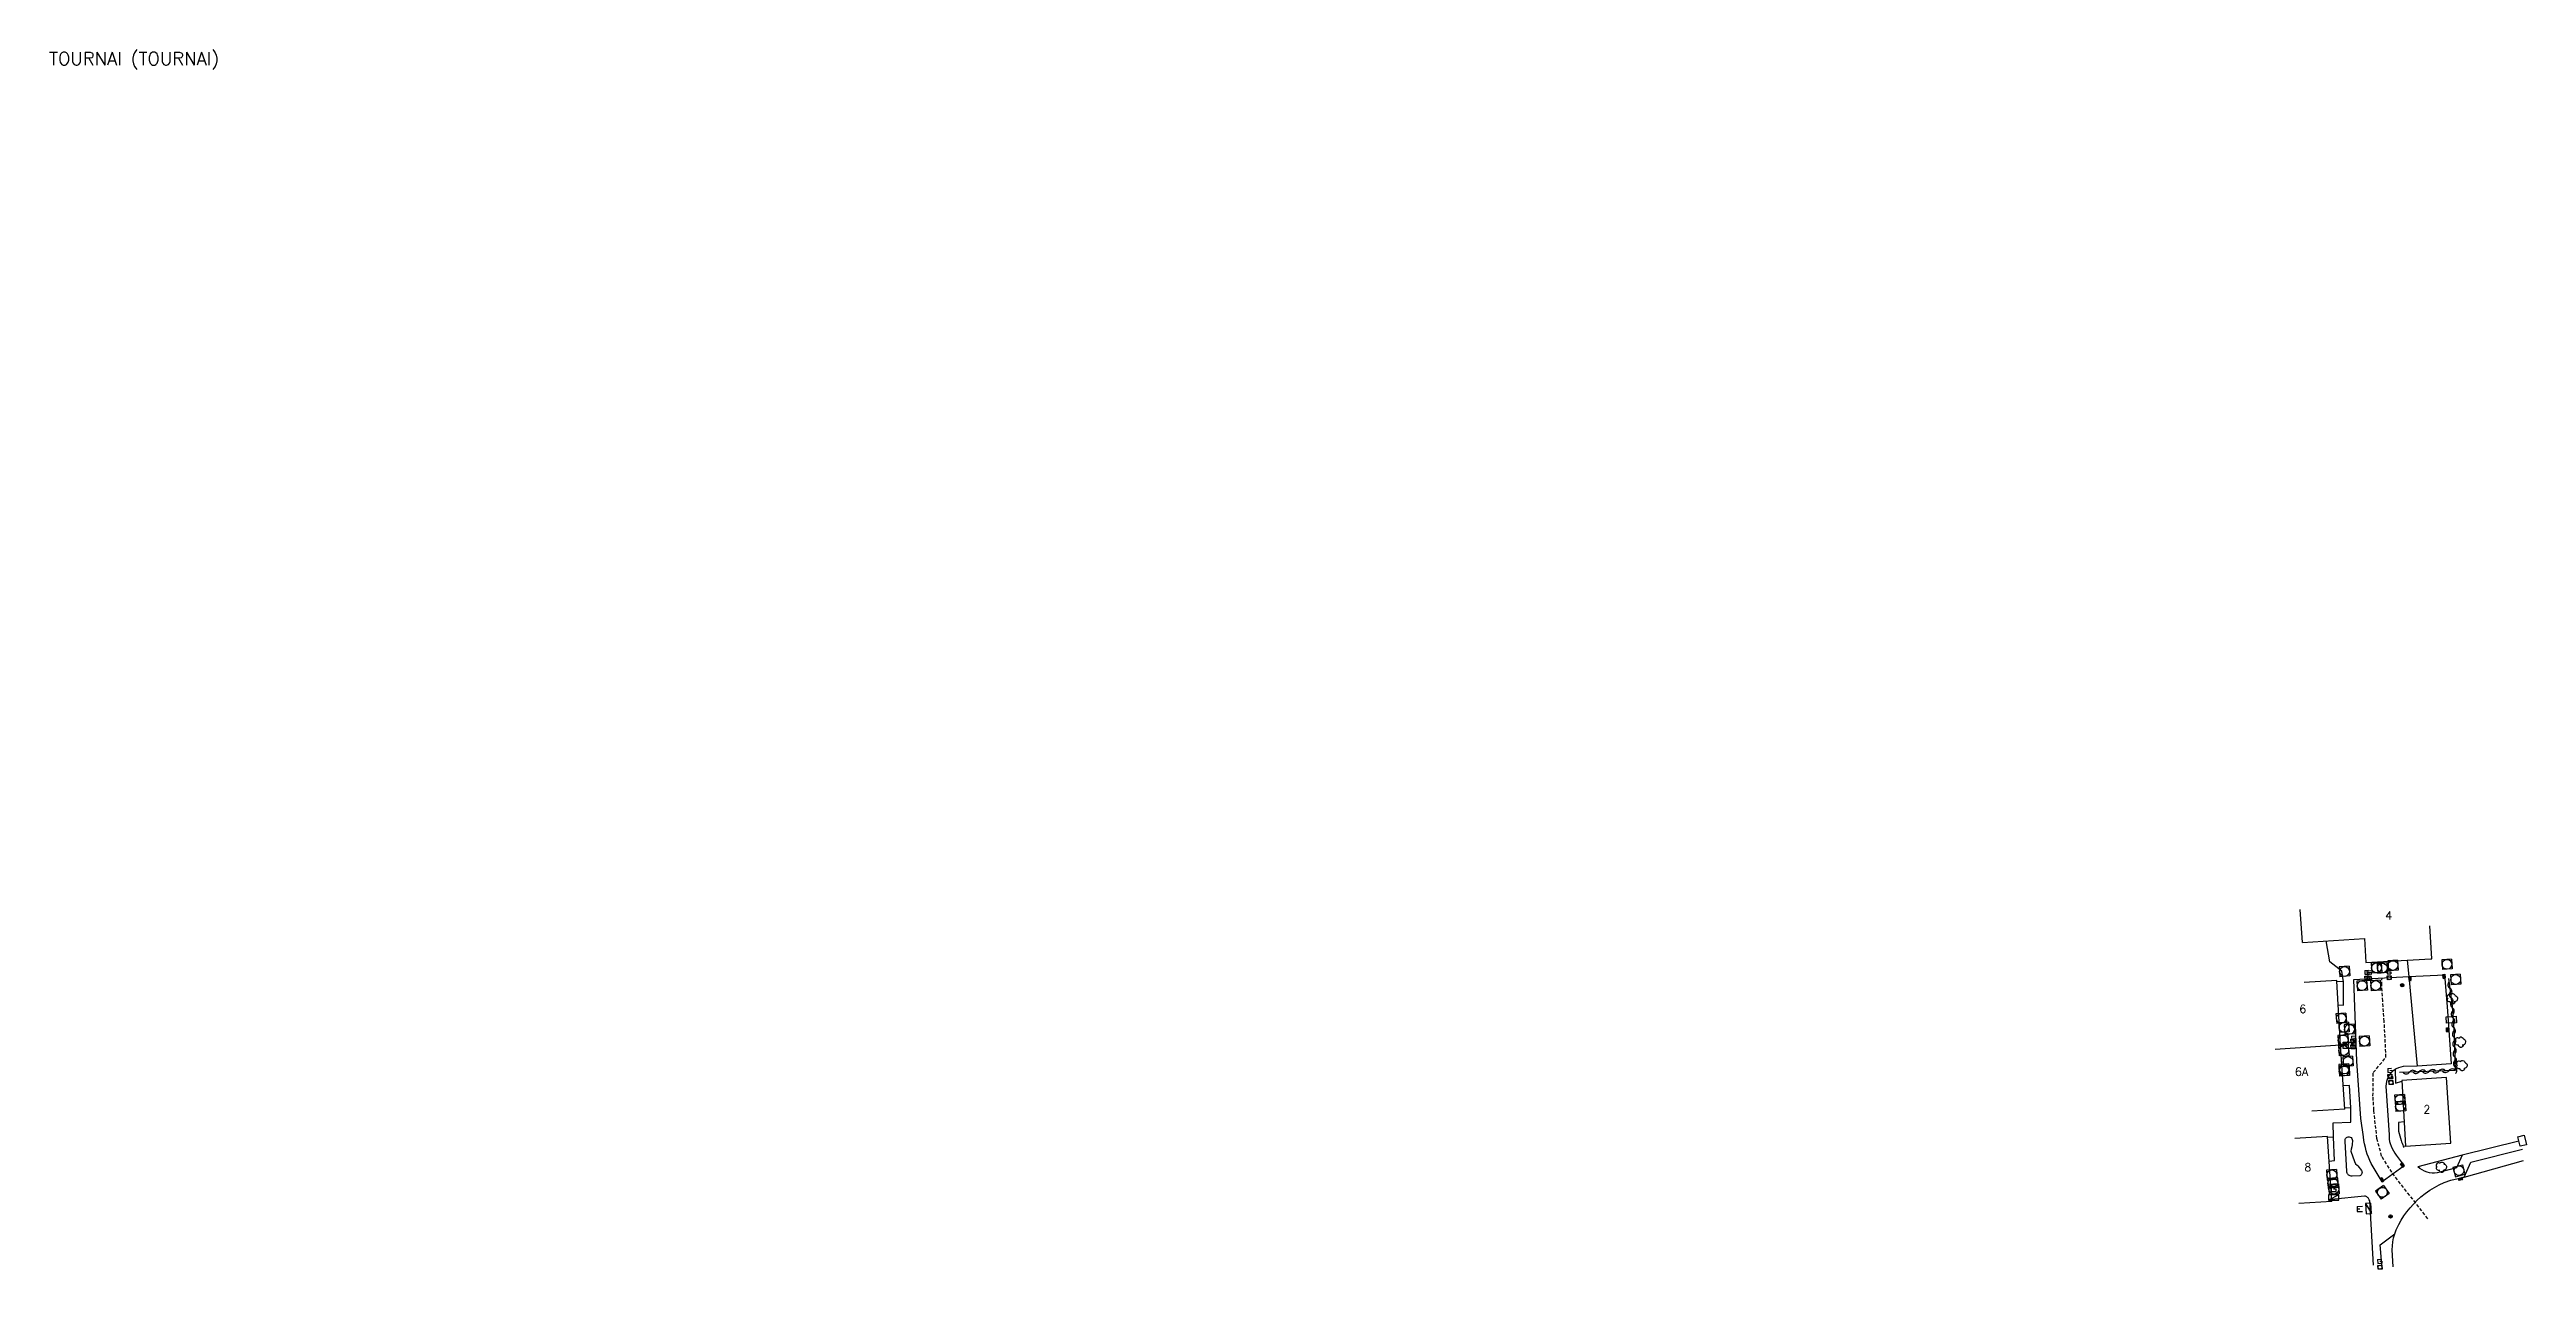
# Model space of a CAD drawing. Header units: millimetres. Extents: x 79013 to 79999, y 144303 to 145000.
# Drawn here: x 79013.4 to 79390.5, y 144303.2 to 144488.8 of the extents above; entities that cross this region are included whole.
import ezdxf
from ezdxf.enums import TextEntityAlignment as Align

# ---------------------------------------------------------------- set-up
doc = ezdxf.new("R2010")
doc.units = ezdxf.units.MM
doc.linetypes.add('DASHED', pattern=[0.75, 0.5, -0.25])
doc.layers.get('0').update_dxf_attribs({"linetype": 'CONTINUOUS'})
for name, color, linetype in [('W0001', 6, 'DASHED'), ('W0006', 2, 'CONTINUOUS'), ('W0008', 7, 'CONTINUOUS'), ('W0014', 7, 'CONTINUOUS'), ('W0101', 7, 'CONTINUOUS'), ('W0112', 1, 'DASHED'), ('W0300', 7, 'CONTINUOUS'), ('W0310', 3, 'CONTINUOUS'), ('W0400', 7, 'CONTINUOUS'), ('W0412', 7, 'CONTINUOUS'), ('W0420', 7, 'CONTINUOUS'), ('W0430', 7, 'CONTINUOUS'), ('W0432', 7, 'CONTINUOUS'), ('W0856', 7, 'CONTINUOUS'), ('W0980', 7, 'CONTINUOUS'), ('W0991', 7, 'CONTINUOUS'), ('W1102', 7, 'CONTINUOUS'), ('W1471', 7, 'CONTINUOUS')]:
    doc.layers.add(name, color=color, linetype=linetype)
doc.styles.get("Standard").update_dxf_attribs({"font": 'romans.shx', "width": 0.85})

msp = doc.modelspace()

# ---------------------------------------------------------------- texts
at = {"layer": 'W0980'}
msp.add_text('TOURNAI (TOURNAI)', height=2, dxfattribs=at).set_placement((79026.29, 144487.29), align=Align.MIDDLE)
at = {"layer": 'W0991'}
for s, p in [('4', (79369.56, 144356.45)), ('6', (79356.48, 144342.23)), ('6A', (79356.3, 144332.68)), ('2', (79375.37, 144326.95)), ('8', (79357.25, 144318.15))]:
    msp.add_text(s, height=1.25, dxfattribs=at).set_placement(p, align=Align.CENTER)

# ---------------------------------------------------------------- blocks, each defined once
blk = doc.blocks.new('T856')
for p, q in [((-0.125, 0), (0.125, 0)), ((0, 0.125), (0, -0.125))]:
    blk.add_line(p, q)
blk.add_ellipse((0, 0), major_axis=(-0.177, 0.177), ratio=1, start_param=3.9269908, end_param=10.2101761)
blk = doc.blocks.new('T412')
for p, q in [((-0.3, 1.2), (0.3, 1.2)), ((-0.3, 1.2), (-0.3, 0.6)), ((-0.3, 0.6), (0.3, 0.6)), ((-0.3, 0.3), (0.3, 0.3)), ((-0.3, -0.3), (-0.3, 0.3)), ((0, 0.9), (0.3, 0.9)), ((0.3, 0.9), (0.3, 0.6)), ((0.3, 0.3), (0.3, -0.3)), ((0.3, -0.3), (-0.3, -0.3))]:
    blk.add_line(p, q)
blk.add_ellipse((0, 0), major_axis=(0.212, 0.212), ratio=1, start_param=5.497787, end_param=11.780972)
blk = doc.blocks.new('*U12')
at = {"flags": 128}
for points in [[(0.8, 0.8), (-0.8, 0.8)], [(-0.8, 0.8), (-0.8, 0)], [(0.8, 0.8), (-0.8, 0)], [(-0.8, 0), (0.8, 0)], [(-0.38, 2.12), (-0.42, 1.32)], [(0.42, 2.08), (-0.38, 2.12)], [(0.02, 2.1), (0, 1.7)], [(0.42, 2.08), (0.38, 1.28)], [(0.8, 0), (0.8, 0.8)]]:
    blk.add_lwpolyline(points, dxfattribs=at)
blk = doc.blocks.new('T420')
for p, q in [((0.75, 0.75), (-0.75, 0.75)), ((-0.75, 0.75), (-0.75, -0.75)), ((0.75, 0.75), (0.75, -0.75)), ((0.75, -0.75), (-0.75, -0.75))]:
    blk.add_line(p, q)
blk.add_ellipse((0, 0), major_axis=(-0.53, 0.53), ratio=1, start_param=3.926991, end_param=10.210176)
blk = doc.blocks.new('T400')
for p, q in [((-0.15, 0.3), (0.15, 0.3)), ((-0.15, -0.25), (-0.15, 0.3)), ((-0.15, 0.15), (0.15, 0.15)), ((-0.15, 0), (0.15, 0)), ((0.15, 0.3), (0.15, -0.25)), ((-0.15, -0.15), (0.15, -0.15)), ((-0.15, -0.25), (-0.15, -0.3)), ((-0.15, -0.3), (0.15, -0.3)), ((0.15, -0.3), (0.15, -0.25))]:
    blk.add_line(p, q)
blk = doc.blocks.new('T1471')
at = {"color": 0, "linetype": 'Continuous', "flags": 128}
blk.add_lwpolyline([(-0.75, -0.5), (-0.75, 0.5), (0.75, 0.5), (0.75, -0.5), (-0.75, -0.5)], dxfattribs=at)
blk = doc.blocks.new('T300')
for p, q in [((-0.8, 0.51), (-0.86, 0.34)), ((-0.86, 0.34), (-0.86, 0.17)), ((-0.86, 0.17), (-0.74, 0.06)), ((-0.69, 0.63), (-0.8, 0.51)), ((-0.8, -0.06), (-0.74, 0.06)), ((-0.74, 0.06), (-0.69, 0.11)), ((-0.57, 0.69), (-0.69, 0.63)), ((-0.46, 0.69), (-0.57, 0.69)), ((-0.29, 0.63), (-0.46, 0.69)), ((-0.29, 0.63), (-0.17, 0.74)), ((-0.23, 0.57), (-0.29, 0.63)), ((-0.17, 0.74), (-0.06, 0.8)), ((-0.06, 0.8), (0.06, 0.8)), ((0.06, 0.8), (0.23, 0.74)), ((0.23, 0.74), (0.34, 0.63)), ((0.34, 0.63), (0.4, 0.51)), ((0.46, 0.46), (0.34, 0.46)), ((0.4, 0.51), (0.4, 0.46)), ((0.57, 0.4), (0.46, 0.46)), ((0.57, 0.4), (0.69, 0.29)), ((0.69, 0.29), (0.74, 0.17)), ((0.74, 0.06), (0.69, -0.17)), ((0.74, 0.17), (0.74, 0.06)), ((-0.8, -0.17), (-0.8, -0.06)), ((-0.8, -0.23), (-0.8, -0.17)), ((-0.74, -0.34), (-0.8, -0.23)), ((-0.69, -0.4), (-0.74, -0.34)), ((-0.51, -0.46), (-0.69, -0.4)), ((-0.4, -0.46), (-0.51, -0.46)), ((-0.4, -0.46), (-0.34, -0.46)), ((-0.34, -0.46), (-0.34, -0.4)), ((-0.34, -0.51), (-0.34, -0.46)), ((-0.29, -0.63), (-0.34, -0.51)), ((-0.17, -0.74), (-0.29, -0.63)), ((-0.06, -0.8), (-0.17, -0.74)), ((0.06, -0.8), (-0.06, -0.8)), ((0.17, -0.74), (0.06, -0.8)), ((0.23, -0.69), (0.17, -0.74)), ((0.29, -0.46), (0.23, -0.46)), ((0.29, -0.63), (0.23, -0.69)), ((0.46, -0.4), (0.29, -0.46)), ((0.34, -0.51), (0.29, -0.63)), ((0.34, -0.51), (0.34, -0.46)), ((0.57, -0.34), (0.46, -0.4)), ((0.63, -0.29), (0.57, -0.34)), ((0.69, -0.17), (0.63, -0.29))]:
    blk.add_line(p, q)
blk = doc.blocks.new('t432')
at = {"flags": 128}
for points in [[(0.8, 0.8), (-0.8, 0.8)], [(-0.8, 0.8), (-0.8, 0)], [(0.8, 0.8), (-0.8, 0)], [(-0.8, 0), (0.8, 0)], [(-0.4, 2.1), (-0.4, 1.3)], [(-0.4, 1.3), (0.4, 1.3)], [(-0.39, 2.1), (0.41, 2.1)], [(0, 1.7), (0.4, 1.7)], [(0.4, 1.3), (0.4, 1.7)], [(0.8, 0), (0.8, 0.8)]]:
    blk.add_lwpolyline(points, dxfattribs=at)
blk = doc.blocks.new('t310o')
at = {"color": 0, "linetype": 'Continuous'}
for centre, start, end in [((-0.5, 0.38), 216.8699, 323.1304), ((0.5, -0.37), 36.8699, 143.1303)]:
    blk.add_arc(centre, 0.625, start, end, dxfattribs=at)

# ---------------------------------------------------------------- linework, layer by layer
at = {"layer": 'W0001'}
msp.add_lwpolyline([(79375.51, 144310.93), (79370.04, 144318), (79368.49, 144320.47), (79367.76, 144323.15), (79367.31, 144327.45), (79367.17, 144329.58), (79367.22, 144333.17), (79369.15, 144335.5), (79368.88, 144340.94), (79368.66, 144344.06), (79368.5, 144346.49), (79368.55, 144347.56)], dxfattribs=at)
at = {"layer": 'W0006'}
for points in [[(79372.63, 144347.78), (79378.04, 144348.05), (79378.48, 144343.2), (79379.05, 144334.48), (79373.89, 144334.14)], [(79381.03, 144317.28), (79382.06, 144319.53), (79389.92, 144321.51)], [(79368.59, 144303.35), (79368.24, 144306.98), (79370.48, 144308.62)]]:
    msp.add_lwpolyline(points, dxfattribs=at)
at = {"layer": 'W0008'}
msp.add_lwpolyline([(79370.7, 144320.61), (79371.93, 144319), (79368.57, 144316.55), (79366.88, 144319.34), (79366.67, 144319.81), (79366.48, 144320.29), (79366.31, 144320.77), (79366.15, 144321.26), (79366.01, 144321.79), (79365.89, 144322.32), (79365.8, 144322.86), (79365.72, 144323.4), (79365.34, 144326.17), (79364.7, 144334.93), (79364.28, 144347.33), (79372.63, 144347.78), (79373.89, 144334.14), (79371.77, 144334.08), (79371.4, 144334.01), (79371.05, 144333.9), (79370.72, 144333.74), (79370.41, 144333.55), (79370.12, 144333.32), (79369.86, 144333.05), (79369.65, 144332.77), (79369.47, 144332.46), (79369.33, 144332.14), (79369.23, 144331.8), (79369.17, 144331.45), (79369.15, 144331.09), (79369.61, 144323.7), (79369.62, 144323.37), (79369.65, 144323.03), (79369.71, 144322.69), (79369.79, 144322.36), (79369.92, 144321.98), (79370.09, 144321.6), (79370.29, 144321.25), (79370.52, 144320.91)], close=True, dxfattribs=at)
msp.add_lwpolyline([(79370.23, 144303.61), (79370.11, 144306.19), (79370.13, 144306.8), (79370.19, 144307.42), (79370.31, 144308.02), (79370.48, 144308.62), (79370.53, 144308.77), (79370.59, 144308.92), (79370.65, 144309.08), (79370.72, 144309.23), (79371.1, 144310.07), (79371.48, 144310.73), (79371.89, 144311.38), (79372.33, 144312), (79372.81, 144312.6), (79373.32, 144313.17), (79373.86, 144313.71), (79374.48, 144314.27), (79375.13, 144314.79), (79375.81, 144315.27), (79376.52, 144315.71), (79377.25, 144316.1), (79378.01, 144316.46), (79379.04, 144316.78), (79381.03, 144317.28), (79390.08, 144319.8)], dxfattribs=at)
at = {"layer": 'W0014'}
for points in [[(79361.89, 144343.47), (79362.68, 144343.45), (79362.67, 144346.96), (79362.44, 144348.62), (79360.59, 144350.03), (79360.03, 144353.21)], [(79372.36, 144350.27), (79372.63, 144347.78)], [(79362.67, 144346.96), (79361.69, 144347.04)], [(79360.5, 144319.68), (79361.32, 144319.78), (79361.16, 144323.32), (79361.12, 144325.53), (79363.8, 144325.64), (79363.79, 144327.79), (79363.57, 144331.18), (79362.64, 144331.13)], [(79370.55, 144333.64), (79370.62, 144331.56), (79371.55, 144331.87)], [(79363.79, 144327.79), (79362.86, 144327.75)], [(79361.16, 144323.32), (79360.26, 144323.3)], [(79371.91, 144325.68), (79371.06, 144325.6), (79371.08, 144324.24), (79371.15, 144323.88), (79371.24, 144323.53), (79371.34, 144323.18), (79371.45, 144322.84), (79371.53, 144322.62), (79371.61, 144322.41), (79371.7, 144322.2), (79371.79, 144321.99), (79371.8, 144321.76)], [(79389.38, 144322.72), (79380.77, 144320.6), (79379.89, 144318.7), (79376.95, 144317.9), (79376.56, 144317.87), (79376.18, 144317.89), (79375.79, 144317.94), (79375.42, 144318.03), (79375.03, 144318.17), (79374.67, 144318.35), (79374.32, 144318.57), (79374.01, 144318.82)], [(79371.79, 144321.99), (79372.12, 144322.01)], [(79380.77, 144320.6), (79374.01, 144318.82)], [(79367.24, 144303.86), (79366.68, 144313.67), (79366.59, 144313.79), (79366.55, 144313.9), (79366.49, 144314), (79366.43, 144314.1), (79366.35, 144314.18), (79366.24, 144314.26), (79366.13, 144314.32), (79366.01, 144314.36), (79365.89, 144314.38), (79360.87, 144313.88)]]:
    msp.add_lwpolyline(points, dxfattribs=at)
msp.add_lwpolyline([(79363.19, 144318.13), (79362.93, 144322.73), (79362.92, 144322.88), (79362.95, 144323.03), (79363.01, 144323.16), (79363.12, 144323.27), (79363.24, 144323.35), (79363.39, 144323.4), (79363.55, 144323.4), (79363.7, 144323.36), (79363.83, 144323.27), (79363.94, 144323.15), (79364.01, 144323.01), (79364.03, 144322.85), (79364.02, 144322.25), (79363.94, 144321.89), (79363.86, 144321.53), (79363.8, 144321.19), (79364.37, 144319.62), (79364.49, 144319.3), (79364.78, 144319.07), (79364.88, 144319), (79365.4, 144318.27), (79365.46, 144318.17), (79365.49, 144318.06), (79365.5, 144317.94), (79365.48, 144317.83), (79365.43, 144317.71), (79365.36, 144317.6), (79365.26, 144317.52), (79365.15, 144317.45), (79364.01, 144317.39), (79363.86, 144317.4), (79363.72, 144317.44), (79363.58, 144317.5), (79363.46, 144317.58), (79363.37, 144317.67), (79363.29, 144317.77), (79363.23, 144317.88), (79363.19, 144318)], close=True, dxfattribs=at)
at = {"layer": 'W0101'}
for points in [[(79356.43, 144352.97), (79356.1, 144357.96)], [(79356.43, 144352.97), (79365.88, 144353.58), (79366.1, 144349.9), (79375.99, 144350.49), (79376.14, 144350.5)], [(79376.14, 144350.5), (79375.85, 144355.49)], [(79361.68, 144347.16), (79356.69, 144346.87)], [(79362.87, 144327.6), (79362.24, 144337.35), (79361.69, 144347.06), (79361.68, 144347.16)], [(79362.87, 144327.6), (79357.88, 144327.28)], [(79360.25, 144323.47), (79355.26, 144323.15)], [(79360.89, 144313.55), (79360.25, 144323.47)], [(79360.89, 144313.55), (79355.9, 144313.23)]]:
    msp.add_lwpolyline(points, dxfattribs=at)
msp.add_lwpolyline([(79378.37, 144332.41), (79371.54, 144331.98), (79372.13, 144321.99), (79379, 144322.42)], close=True, dxfattribs=at)
at = {"layer": 'W0112'}
for points in [[(79363.11, 144337.6), (79362.23, 144337.48)], [(79362.25, 144337.18), (79363.15, 144337.3), (79363.11, 144337.6)]]:
    msp.add_lwpolyline(points, dxfattribs=at)
at = {"layer": 'W0310'}
msp.add_lwpolyline([(79378.68, 144347.46), (79379.25, 144343.28), (79379.51, 144338.87), (79379.69, 144333.5), (79371.22, 144333.2)], dxfattribs=at)
at = {"layer": 'W1102'}
msp.add_lwpolyline([(79362.24, 144337.35), (79352.26, 144336.7)], dxfattribs=at)

# ---------------------------------------------------------------- block references
at = {"layer": 'W0300'}
for p in [(79379.29, 144344.38), (79380.54, 144337.79), (79380.75, 144334.22), (79377.64, 144318.75)]:
    msp.add_blockref('T300', p, dxfattribs=at)
at = {"layer": 'W0310'}
for p, rotation in [((79378.88, 144345.99), 277.7205356843361), ((79379.08, 144344.5), 277.7205356843361), ((79379.26, 144343.01), 273.3559532741145), ((79379.35, 144341.51), 273.3559532741145), ((79379.44, 144340.02), 273.3559532741145), ((79379.52, 144338.52), 271.9567762172594), ((79379.57, 144337.02), 271.9567762172594), ((79379.62, 144335.52), 271.9567762172594), ((79379.67, 144334.02), 271.9567762172594), ((79372.72, 144333.25), 181.9881969195278), ((79374.22, 144333.31), 181.9881969195278), ((79375.72, 144333.36), 181.9881969195278), ((79377.22, 144333.41), 181.9881969195278), ((79378.72, 144333.46), 181.9881969195278)]:
    msp.add_blockref('t310o', p, dxfattribs=dict(at, rotation=rotation))
at = {"layer": 'W0400'}
for p, rotation in [((79372.79, 144347.49), 4), ((79377.99, 144347.81), 4), ((79378.51, 144339.69), 4), ((79371.64, 144319.12), 33), ((79368.54, 144316.89), 30), ((79380.51, 144316.98), 105.9999999999999)]:
    msp.add_blockref('T400', p, dxfattribs=dict(at, rotation=rotation))
at = {"layer": 'W0412', "rotation": 3}
for p in [(79366.27, 144347.54), (79366.62, 144347.48), (79369.64, 144347.59), (79364.13, 144337.09), (79364.26, 144337.53), (79369.77, 144332.61), (79369.91, 144331.66), (79368.24, 144303.56)]:
    msp.add_blockref('T412', p, dxfattribs=at)
at = {"layer": 'W0420'}
for p, rotation in [((79362.84, 144348.56), 4), ((79367.71, 144349.11), 4), ((79368.59, 144349.07), 4), ((79370.21, 144349.47), 4), ((79378.43, 144349.64), 4), ((79365.51, 144346.39), 4), ((79367.59, 144346.41), 4), ((79379.76, 144347.33), 4), ((79362.34, 144341.43), 4), ((79362.64, 144338.12), 4), ((79362.75, 144340.05), 4), ((79363.6, 144339.75), 4), ((79365.87, 144337.94), 4), ((79362.72, 144336.54), 4), ((79362.78, 144333.41), 4), ((79362.79, 144333.72), 4), ((79363.37, 144334.87), 4), ((79371.27, 144329.06), 4), ((79371.36, 144328.03), 4), ((79380.26, 144318.24), 104), ((79360.9, 144317.61), 4), ((79361.06, 144316.36), 4), ((79361.22, 144315.43), 4), ((79368.61, 144314.94), 35)]:
    msp.add_blockref('T420', p, dxfattribs=dict(at, rotation=rotation))
at = {"layer": 'W0430', "rotation": 93.2999946805248}
msp.add_blockref('*U12', (79366.88, 144312.52), dxfattribs=at)
at = {"layer": 'W0432'}
msp.add_blockref('t432', (79361.18, 144313.78), dxfattribs=at)
at = {"layer": 'W0856'}
for p in [(79371.63, 144346.45), (79369.85, 144311.28)]:
    msp.add_blockref('T856', p, dxfattribs=at)
at = {"layer": 'W1471'}
for p, rotation in [((79379.1, 144341.21), 3), ((79389.87, 144322.8), 104)]:
    msp.add_blockref('T1471', p, dxfattribs=dict(at, rotation=rotation))
msp.add_blockref('T1471', (79363.36, 144337.31), dxfattribs=at)

msp.set_redraw_order([(e.dxf.handle, doc.entitydb.next_handle()) for e in msp.query("TEXT MTEXT ATTDEF DIMENSION ARC_DIMENSION")])  # texts and dimensions are drawn at this point

doc.saveas('drawing.dxf')
